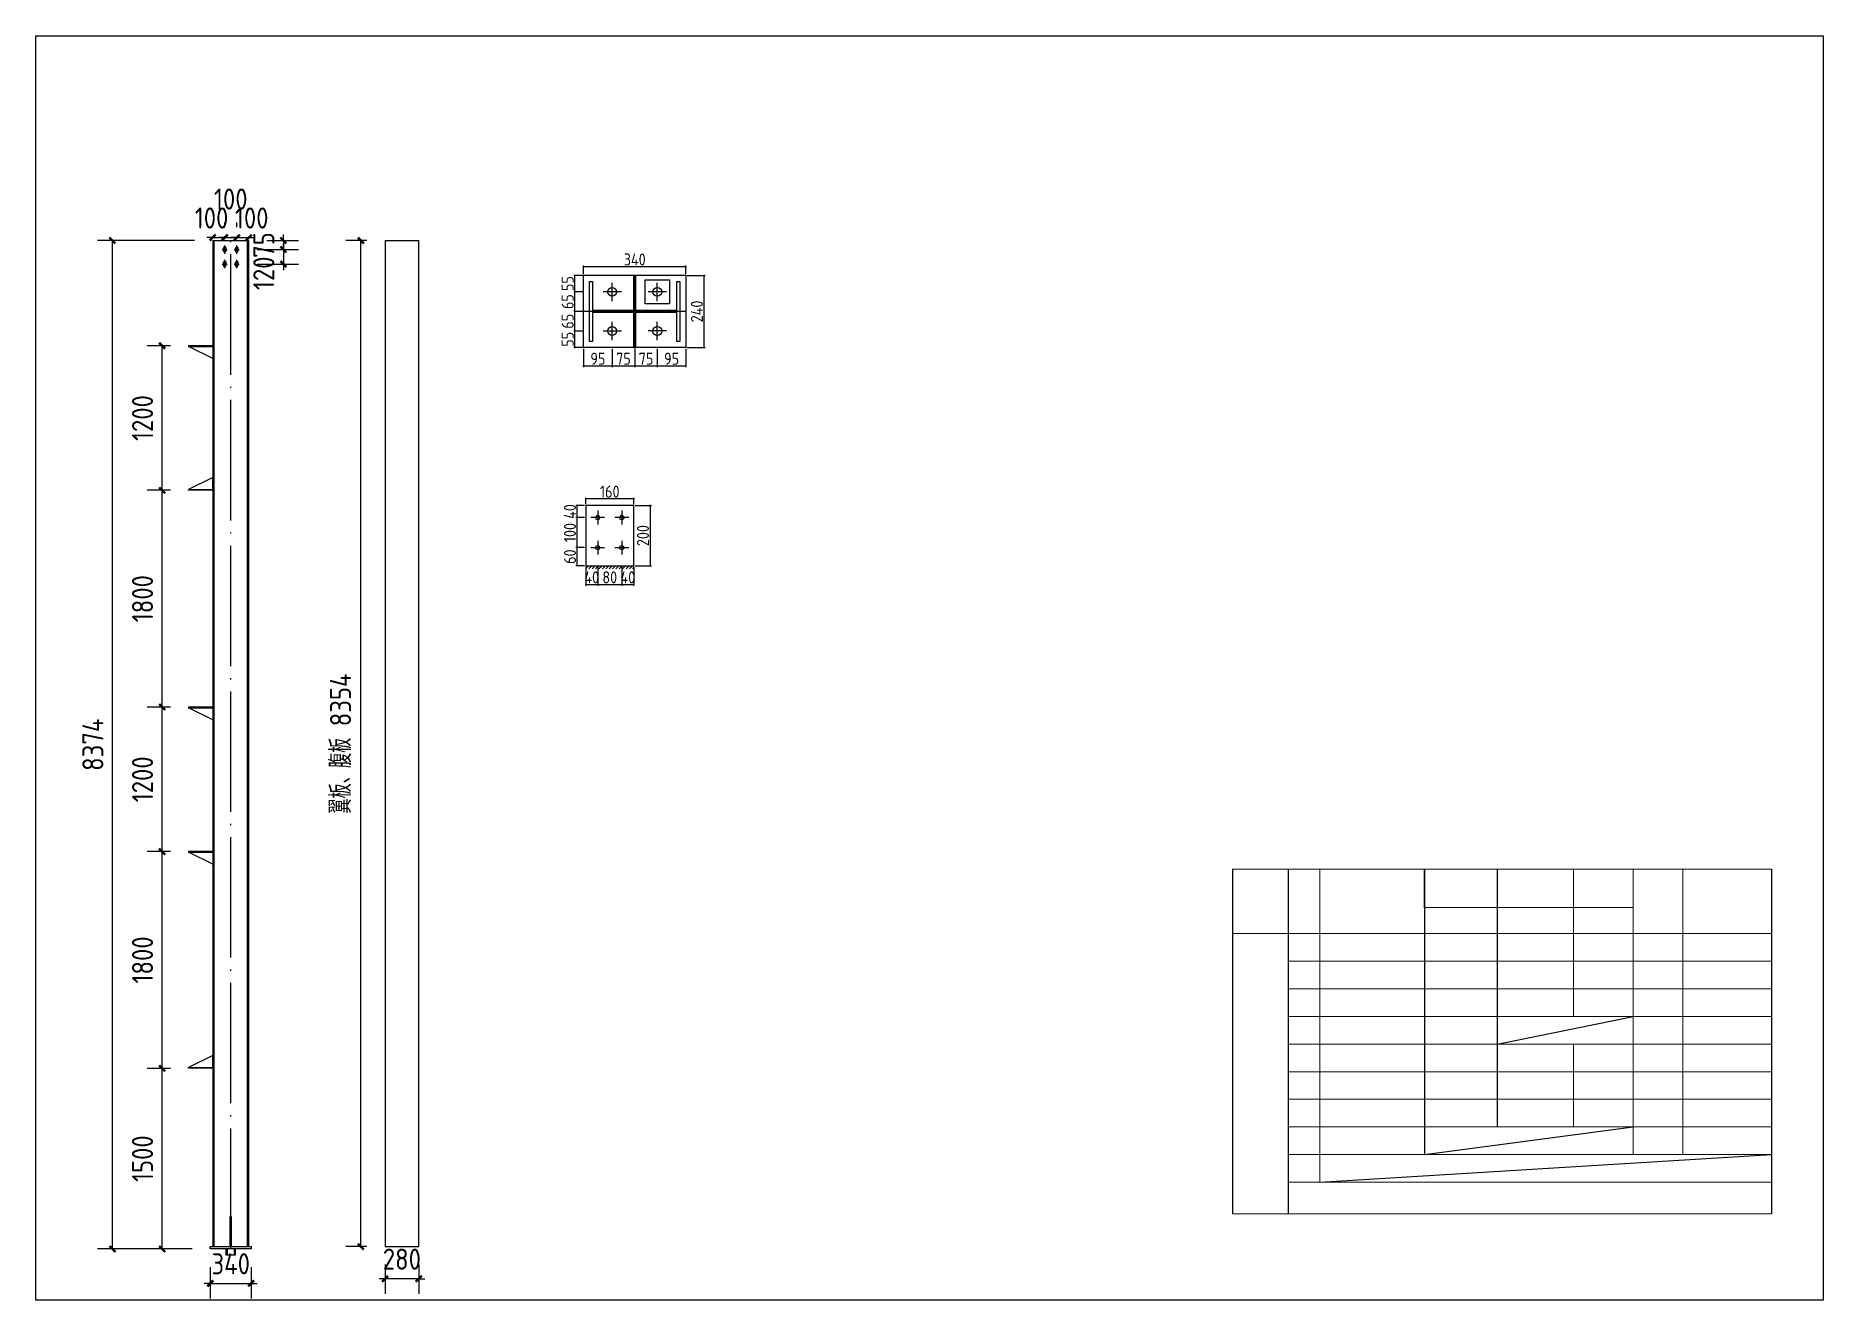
# Model space of a CAD drawing. Extents: x 102162 to 621267, y -39398 to 328893.
# Drawn here: x 354612 to 384312, y 233602 to 254602 of the extents above; entities that cross this region are included whole.
import ezdxf

# ---------------------------------------------------------------- set-up
doc = ezdxf.new("R2010")
doc.units = 0
doc.header["$LTSCALE"] = 1000
doc.header["$MEASUREMENT"] = 0
doc.linetypes.add('DOTE', pattern=[2.42, 2, -0.2, 0.02, -0.2])
doc.layers.add('钢架', color=7, linetype='Continuous', lineweight=25)
doc.styles.get("Standard").update_dxf_attribs({"font": 'gbenor.shx', "bigfont": 'gbcbig.shx'})
doc.dimstyles.get("Standard").update_dxf_attribs({"dimscale": 100, "dimtxt": 3.5, "dimasz": 1, "dimexe": 2.5, "dimexo": 3, "dimgap": 1.5, "dimtad": 1, "dimdec": 0, "dimzin": 0, "dimdsep": 46, "dimtxsty": 'Standard', "dimblk": 'ARCHTICK', "dimcen": 0.09, "dimadec": 0, "dimazin": 0, "dimtfac": 1, "dimtdec": 0, "dimtix": 1, "dimtmove": 2, "dimatfit": 3, "dimfxl": 1, "dimtolj": 1, "dimtzin": 0, "dimarcsym": 0})

msp = doc.modelspace()

# ---------------------------------------------------------------- blocks, each defined once
blk = doc.blocks.new('_ArchTick')
at = {"color": 0, "linetype": 'ByBlock', "const_width": 0.4}
blk.add_lwpolyline([(-0.5, -0.5), (0.5, 0.5)], dxfattribs=at)
blk = doc.blocks.new('*D6740')
at = {"color": 0, "lineweight": -2}
for p, q in [((357552, 251501), (357552, 251500)), ((357752, 251421), (357752, 251500)), ((357552, 251250), (357452, 251250)), ((357552, 251250), (357752, 251250)), ((357752, 251250), (357852, 251250))]:
    blk.add_line(p, q, dxfattribs=at)
at = {"layer": 'Defpoints', "color": 0}
for p in [(357552, 251201), (357752, 251250), (357752, 251121)]:
    blk.add_point(p, dxfattribs=at)
at = {"color": 0, "lineweight": -2, "xscale": 100, "yscale": 100, "zscale": 100}
blk.add_blockref('_ArchTick', (357552, 251250), dxfattribs=at)
at = {"color": 0, "lineweight": -2, "xscale": 100, "yscale": 100, "zscale": 100, "rotation": 180}
blk.add_blockref('_ArchTick', (357752, 251250), dxfattribs=at)
at = {"color": 0, "insert": (357533, 251575), "char_height": 350, "attachment_point": 5}
blk.add_mtext('\\A1;100', dxfattribs=at)
blk = doc.blocks.new('*D6741')
at = {"color": 0, "lineweight": -2}
for p, q in [((357752, 251421), (357752, 251500)), ((357952, 251421), (357952, 251500)), ((357752, 251250), (357652, 251250)), ((357752, 251250), (357952, 251250)), ((357952, 251250), (358052, 251250))]:
    blk.add_line(p, q, dxfattribs=at)
at = {"layer": 'Defpoints', "color": 0}
for p in [(357752, 251121), (357952, 251250), (357952, 251121)]:
    blk.add_point(p, dxfattribs=at)
at = {"color": 0, "lineweight": -2, "xscale": 100, "yscale": 100, "zscale": 100}
blk.add_blockref('_ArchTick', (357752, 251250), dxfattribs=at)
at = {"color": 0, "lineweight": -2, "xscale": 100, "yscale": 100, "zscale": 100, "rotation": 180}
blk.add_blockref('_ArchTick', (357952, 251250), dxfattribs=at)
at = {"color": 0, "insert": (357852, 251890), "char_height": 350, "attachment_point": 5}
blk.add_mtext('\\A1;100', dxfattribs=at)
blk = doc.blocks.new('*D6742')
at = {"color": 0, "lineweight": -2}
for p, q in [((357952, 251421), (357952, 251500)), ((358152, 251501), (358152, 251500)), ((357952, 251250), (357852, 251250)), ((357952, 251250), (358152, 251250)), ((358152, 251250), (358252, 251250))]:
    blk.add_line(p, q, dxfattribs=at)
at = {"layer": 'Defpoints', "color": 0}
for p in [(357952, 251121), (358152, 251250), (358152, 251201)]:
    blk.add_point(p, dxfattribs=at)
at = {"color": 0, "lineweight": -2, "xscale": 100, "yscale": 100, "zscale": 100}
blk.add_blockref('_ArchTick', (357952, 251250), dxfattribs=at)
at = {"color": 0, "lineweight": -2, "xscale": 100, "yscale": 100, "zscale": 100, "rotation": 180}
blk.add_blockref('_ArchTick', (358152, 251250), dxfattribs=at)
at = {"color": 0, "insert": (358200, 251575), "char_height": 350, "attachment_point": 5}
blk.add_mtext('\\A1;100', dxfattribs=at)
blk = doc.blocks.new('*D6743')
at = {"color": 0, "lineweight": -2}
for p, q in [((356852, 237453), (356461, 237453)), ((356711, 234453), (356711, 237453)), ((357212, 234453), (356461, 234453))]:
    blk.add_line(p, q, dxfattribs=at)
at = {"layer": 'Defpoints', "color": 0}
for p in [(356711, 237453), (357152, 237453), (357512, 234453)]:
    blk.add_point(p, dxfattribs=at)
at = {"color": 0, "lineweight": -2, "xscale": 100, "yscale": 100, "zscale": 100}
for p, rotation in [((356711, 237453), 90), ((356711, 234453), 270)]:
    blk.add_blockref('_ArchTick', p, dxfattribs=dict(at, rotation=rotation))
at = {"color": 0, "insert": (356386, 235953), "char_height": 350, "attachment_point": 5, "rotation": 90}
blk.add_mtext('\\A1;1500', dxfattribs=at)
blk = doc.blocks.new('*D6744')
at = {"color": 0, "lineweight": -2}
for p, q in [((356852, 241053), (356461, 241053)), ((356711, 237453), (356711, 241053)), ((356852, 237453), (356461, 237453))]:
    blk.add_line(p, q, dxfattribs=at)
at = {"layer": 'Defpoints', "color": 0}
for p in [(356711, 241053), (357152, 241053), (357152, 237453)]:
    blk.add_point(p, dxfattribs=at)
at = {"color": 0, "lineweight": -2, "xscale": 100, "yscale": 100, "zscale": 100}
for p, rotation in [((356711, 241053), 90), ((356711, 237453), 270)]:
    blk.add_blockref('_ArchTick', p, dxfattribs=dict(at, rotation=rotation))
at = {"color": 0, "insert": (356386, 239253), "char_height": 350, "attachment_point": 5, "rotation": 90}
blk.add_mtext('\\A1;1800', dxfattribs=at)
blk = doc.blocks.new('*D6745')
at = {"color": 0, "lineweight": -2}
for p, q in [((356852, 243453), (356461, 243453)), ((356711, 241053), (356711, 243453)), ((356852, 241053), (356461, 241053))]:
    blk.add_line(p, q, dxfattribs=at)
at = {"layer": 'Defpoints', "color": 0}
for p in [(356711, 243453), (357152, 243453), (357152, 241053)]:
    blk.add_point(p, dxfattribs=at)
at = {"color": 0, "lineweight": -2, "xscale": 100, "yscale": 100, "zscale": 100}
for p, rotation in [((356711, 243453), 90), ((356711, 241053), 270)]:
    blk.add_blockref('_ArchTick', p, dxfattribs=dict(at, rotation=rotation))
at = {"color": 0, "insert": (356386, 242253), "char_height": 350, "attachment_point": 5, "rotation": 90}
blk.add_mtext('\\A1;1200', dxfattribs=at)
blk = doc.blocks.new('*D6746')
at = {"color": 0, "lineweight": -2}
for p, q in [((356852, 247053), (356461, 247053)), ((356711, 243453), (356711, 247053)), ((356852, 243453), (356461, 243453))]:
    blk.add_line(p, q, dxfattribs=at)
at = {"layer": 'Defpoints', "color": 0}
for p in [(356711, 247053), (357152, 247053), (357152, 243453)]:
    blk.add_point(p, dxfattribs=at)
at = {"color": 0, "lineweight": -2, "xscale": 100, "yscale": 100, "zscale": 100}
for p, rotation in [((356711, 247053), 90), ((356711, 243453), 270)]:
    blk.add_blockref('_ArchTick', p, dxfattribs=dict(at, rotation=rotation))
at = {"color": 0, "insert": (356386, 245253), "char_height": 350, "attachment_point": 5, "rotation": 90}
blk.add_mtext('\\A1;1800', dxfattribs=at)
blk = doc.blocks.new('*D6747')
at = {"color": 0, "lineweight": -2}
for p, q in [((356852, 249453), (356461, 249453)), ((356711, 247053), (356711, 249453)), ((356852, 247053), (356461, 247053))]:
    blk.add_line(p, q, dxfattribs=at)
at = {"layer": 'Defpoints', "color": 0}
for p in [(356711, 249453), (357152, 249453), (357152, 247053)]:
    blk.add_point(p, dxfattribs=at)
at = {"color": 0, "lineweight": -2, "xscale": 100, "yscale": 100, "zscale": 100}
for p, rotation in [((356711, 249453), 90), ((356711, 247053), 270)]:
    blk.add_blockref('_ArchTick', p, dxfattribs=dict(at, rotation=rotation))
at = {"color": 0, "insert": (356386, 248253), "char_height": 350, "attachment_point": 5, "rotation": 90}
blk.add_mtext('\\A1;1200', dxfattribs=at)
blk = doc.blocks.new('*D6734')
at = {"color": 0, "lineweight": -2}
for p, q in [((357252, 251201), (355636, 251201)), ((355886, 234453), (355886, 251201)), ((357212, 234453), (355636, 234453))]:
    blk.add_line(p, q, dxfattribs=at)
at = {"layer": 'Defpoints', "color": 0}
for p in [(355886, 251201), (357552, 251201), (357512, 234453)]:
    blk.add_point(p, dxfattribs=at)
at = {"color": 0, "lineweight": -2, "xscale": 100, "yscale": 100, "zscale": 100}
for p, rotation in [((355886, 251201), 90), ((355886, 234453), 270)]:
    blk.add_blockref('_ArchTick', p, dxfattribs=dict(at, rotation=rotation))
at = {"color": 0, "insert": (355561, 242827), "char_height": 350, "attachment_point": 5, "rotation": 90}
blk.add_mtext('\\A1;8374', dxfattribs=at)
blk = doc.blocks.new('*D6748')
at = {"color": 0, "lineweight": -2}
for p, q in [((358726, 251201), (358726, 251301)), ((358293, 251051), (358976, 251051)), ((358452, 251201), (358976, 251201)), ((358726, 251201), (358726, 251051)), ((358726, 251051), (358726, 250951))]:
    blk.add_line(p, q, dxfattribs=at)
at = {"layer": 'Defpoints', "color": 0}
for p in [(357993, 251051), (358152, 251201), (358726, 251051)]:
    blk.add_point(p, dxfattribs=at)
at = {"color": 0, "lineweight": -2, "xscale": 100, "yscale": 100, "zscale": 100}
for p, rotation in [((358726, 251201), 270), ((358726, 251051), 90)]:
    blk.add_blockref('_ArchTick', p, dxfattribs=dict(at, rotation=rotation))
at = {"color": 0, "insert": (358401, 251126), "char_height": 350, "attachment_point": 5, "rotation": 90}
blk.add_mtext('\\A1;75', dxfattribs=at)
blk = doc.blocks.new('*D6749')
at = {"color": 0, "lineweight": -2}
for p, q in [((358293, 251051), (358976, 251051)), ((358726, 251051), (358726, 251151)), ((358726, 251051), (358726, 250811)), ((358293, 250811), (358976, 250811)), ((358726, 250811), (358726, 250711))]:
    blk.add_line(p, q, dxfattribs=at)
at = {"layer": 'Defpoints', "color": 0}
for p in [(357993, 251051), (357993, 250811), (358726, 250811)]:
    blk.add_point(p, dxfattribs=at)
at = {"color": 0, "lineweight": -2, "xscale": 100, "yscale": 100, "zscale": 100}
for p, rotation in [((358726, 251051), 270), ((358726, 250811), 90)]:
    blk.add_blockref('_ArchTick', p, dxfattribs=dict(at, rotation=rotation))
at = {"color": 0, "insert": (358401, 250657), "char_height": 350, "attachment_point": 5, "rotation": 90}
blk.add_mtext('\\A1;120', dxfattribs=at)
blk = doc.blocks.new('*D6750')
at = {"color": 0, "lineweight": -2}
for p, q in [((357512, 234153), (357512, 233632)), ((358192, 234153), (358192, 233632)), ((357512, 233882), (357412, 233882)), ((357512, 233882), (358192, 233882)), ((358192, 233882), (358292, 233882))]:
    blk.add_line(p, q, dxfattribs=at)
at = {"layer": 'Defpoints', "color": 0}
for p in [(357512, 234453), (358192, 234453), (358192, 233882)]:
    blk.add_point(p, dxfattribs=at)
at = {"color": 0, "lineweight": -2, "xscale": 100, "yscale": 100, "zscale": 100}
blk.add_blockref('_ArchTick', (357512, 233882), dxfattribs=at)
at = {"color": 0, "lineweight": -2, "xscale": 100, "yscale": 100, "zscale": 100, "rotation": 180}
blk.add_blockref('_ArchTick', (358192, 233882), dxfattribs=at)
at = {"color": 0, "insert": (357852, 234207), "char_height": 350, "attachment_point": 5}
blk.add_mtext('\\A1;340', dxfattribs=at)
blk = doc.blocks.new('*D6751')
at = {"color": 0, "lineweight": -2}
for p, q in [((360415, 234193), (360415, 233709)), ((360975, 234193), (360975, 233709)), ((360415, 233959), (360315, 233959)), ((360975, 233959), (360415, 233959)), ((360975, 233959), (361075, 233959))]:
    blk.add_line(p, q, dxfattribs=at)
at = {"layer": 'Defpoints', "color": 0}
for p in [(360415, 234493), (360975, 234493), (360415, 233959)]:
    blk.add_point(p, dxfattribs=at)
at = {"color": 0, "lineweight": -2, "xscale": 100, "yscale": 100, "zscale": 100}
blk.add_blockref('_ArchTick', (360415, 233959), dxfattribs=at)
at = {"color": 0, "lineweight": -2, "xscale": 100, "yscale": 100, "zscale": 100, "rotation": 180}
blk.add_blockref('_ArchTick', (360975, 233959), dxfattribs=at)
at = {"color": 0, "insert": (360695, 234284), "char_height": 350, "attachment_point": 5}
blk.add_mtext('\\A1;280', dxfattribs=at)
blk = doc.blocks.new('*D6752')
at = {"color": 0, "lineweight": -2}
for p, q in [((360115, 251201), (359763, 251201)), ((360013, 234493), (360013, 251201)), ((360115, 234493), (359763, 234493))]:
    blk.add_line(p, q, dxfattribs=at)
at = {"layer": 'Defpoints', "color": 0}
for p in [(360013, 251201), (360415, 251201), (360415, 234493)]:
    blk.add_point(p, dxfattribs=at)
at = {"color": 0, "lineweight": -2, "xscale": 100, "yscale": 100, "zscale": 100}
for p, rotation in [((360013, 251201), 90), ((360013, 234493), 270)]:
    blk.add_blockref('_ArchTick', p, dxfattribs=dict(at, rotation=rotation))
at = {"color": 0, "insert": (359677, 242847), "char_height": 350, "attachment_point": 5, "rotation": 90}
blk.add_mtext('\\A1;翼板、腹板 8354', dxfattribs=at)
blk = doc.blocks.new('*D6753')
at = {"color": 0, "lineweight": -2}
for p, q in [((364564, 249403), (364564, 249098)), ((364939, 249403), (364939, 249098)), ((364554, 249118), (364949, 249118))]:
    blk.add_line(p, q, dxfattribs=at)
at = {"layer": 'Defpoints', "color": 0}
for p in [(364564, 249423), (364939, 249423), (364939, 249118)]:
    blk.add_point(p, dxfattribs=at)
at = {"color": 0, "lineweight": -2, "xscale": 10, "yscale": 10, "zscale": 10, "rotation": 180}
blk.add_blockref('_ArchTick', (364564, 249118), dxfattribs=at)
at = {"color": 0, "lineweight": -2, "xscale": 10, "yscale": 10, "zscale": 10}
blk.add_blockref('_ArchTick', (364939, 249118), dxfattribs=at)
at = {"color": 0, "insert": (364752, 249238), "char_height": 200, "attachment_point": 5}
blk.add_mtext('\\A1;75', dxfattribs=at)
blk = doc.blocks.new('*D6754')
at = {"color": 0, "lineweight": -2}
for p, q in [((363714, 249403), (363714, 249098)), ((364189, 249403), (364189, 249098)), ((363704, 249118), (364199, 249118))]:
    blk.add_line(p, q, dxfattribs=at)
at = {"layer": 'Defpoints', "color": 0}
for p in [(363714, 249423), (364189, 249423), (364189, 249118)]:
    blk.add_point(p, dxfattribs=at)
at = {"color": 0, "lineweight": -2, "xscale": 10, "yscale": 10, "zscale": 10, "rotation": 180}
blk.add_blockref('_ArchTick', (363714, 249118), dxfattribs=at)
at = {"color": 0, "lineweight": -2, "xscale": 10, "yscale": 10, "zscale": 10}
blk.add_blockref('_ArchTick', (364189, 249118), dxfattribs=at)
at = {"color": 0, "insert": (363952, 249238), "char_height": 200, "attachment_point": 5}
blk.add_mtext('\\A1;95', dxfattribs=at)
blk = doc.blocks.new('*D6735')
at = {"color": 0, "lineweight": -2}
for p, q in [((363694, 249698), (363550, 249698)), ((363570, 249413), (363570, 249708)), ((363694, 249423), (363550, 249423))]:
    blk.add_line(p, q, dxfattribs=at)
at = {"layer": 'Defpoints', "color": 0}
for p in [(363570, 249698), (363714, 249698), (363714, 249423)]:
    blk.add_point(p, dxfattribs=at)
at = {"color": 0, "lineweight": -2, "xscale": 10, "yscale": 10, "zscale": 10}
for p, rotation in [((363570, 249698), 90), ((363570, 249423), 270)]:
    blk.add_blockref('_ArchTick', p, dxfattribs=dict(at, rotation=rotation))
at = {"color": 0, "insert": (363450, 249561), "char_height": 200, "attachment_point": 5, "rotation": 90}
blk.add_mtext('\\A1;55', dxfattribs=at)
blk = doc.blocks.new('*D6755')
at = {"color": 0, "lineweight": -2}
for p, q in [((364939, 249403), (364939, 249098)), ((365414, 249403), (365414, 249098)), ((364929, 249118), (365424, 249118))]:
    blk.add_line(p, q, dxfattribs=at)
at = {"layer": 'Defpoints', "color": 0}
for p in [(364939, 249423), (365414, 249423), (365414, 249118)]:
    blk.add_point(p, dxfattribs=at)
at = {"color": 0, "lineweight": -2, "xscale": 10, "yscale": 10, "zscale": 10, "rotation": 180}
blk.add_blockref('_ArchTick', (364939, 249118), dxfattribs=at)
at = {"color": 0, "lineweight": -2, "xscale": 10, "yscale": 10, "zscale": 10}
blk.add_blockref('_ArchTick', (365414, 249118), dxfattribs=at)
at = {"color": 0, "insert": (365177, 249238), "char_height": 200, "attachment_point": 5}
blk.add_mtext('\\A1;95', dxfattribs=at)
blk = doc.blocks.new('*D6756')
at = {"color": 0, "lineweight": -2}
for p, q in [((363694, 250023), (363550, 250023)), ((363570, 249688), (363570, 250033)), ((363694, 249698), (363550, 249698))]:
    blk.add_line(p, q, dxfattribs=at)
at = {"layer": 'Defpoints', "color": 0}
for p in [(363570, 250023), (363714, 250023), (363714, 249698)]:
    blk.add_point(p, dxfattribs=at)
at = {"color": 0, "lineweight": -2, "xscale": 10, "yscale": 10, "zscale": 10}
for p, rotation in [((363570, 250023), 90), ((363570, 249698), 270)]:
    blk.add_blockref('_ArchTick', p, dxfattribs=dict(at, rotation=rotation))
at = {"color": 0, "insert": (363450, 249861), "char_height": 200, "attachment_point": 5, "rotation": 90}
blk.add_mtext('\\A1;65', dxfattribs=at)
blk = doc.blocks.new('*D6757')
at = {"color": 0, "lineweight": -2}
for p, q in [((363694, 250348), (363550, 250348)), ((363570, 250013), (363570, 250358)), ((363694, 250023), (363550, 250023))]:
    blk.add_line(p, q, dxfattribs=at)
at = {"layer": 'Defpoints', "color": 0}
for p in [(363570, 250348), (363714, 250348), (363714, 250023)]:
    blk.add_point(p, dxfattribs=at)
at = {"color": 0, "lineweight": -2, "xscale": 10, "yscale": 10, "zscale": 10}
for p, rotation in [((363570, 250348), 90), ((363570, 250023), 270)]:
    blk.add_blockref('_ArchTick', p, dxfattribs=dict(at, rotation=rotation))
at = {"color": 0, "insert": (363450, 250186), "char_height": 200, "attachment_point": 5, "rotation": 90}
blk.add_mtext('\\A1;65', dxfattribs=at)
blk = doc.blocks.new('*D6758')
at = {"color": 0, "lineweight": -2}
for p, q in [((363694, 250623), (363550, 250623)), ((363570, 250338), (363570, 250633)), ((363694, 250348), (363550, 250348))]:
    blk.add_line(p, q, dxfattribs=at)
at = {"layer": 'Defpoints', "color": 0}
for p in [(363570, 250623), (363714, 250623), (363714, 250348)]:
    blk.add_point(p, dxfattribs=at)
at = {"color": 0, "lineweight": -2, "xscale": 10, "yscale": 10, "zscale": 10}
for p, rotation in [((363570, 250623), 90), ((363570, 250348), 270)]:
    blk.add_blockref('_ArchTick', p, dxfattribs=dict(at, rotation=rotation))
at = {"color": 0, "insert": (363450, 250486), "char_height": 200, "attachment_point": 5, "rotation": 90}
blk.add_mtext('\\A1;55', dxfattribs=at)
blk = doc.blocks.new('*D6759')
at = {"color": 0, "lineweight": -2}
for p, q in [((365434, 250623), (365737, 250623)), ((365717, 249413), (365717, 250633)), ((365434, 249423), (365737, 249423))]:
    blk.add_line(p, q, dxfattribs=at)
at = {"layer": 'Defpoints', "color": 0}
for p in [(365414, 250623), (365717, 250623), (365414, 249423)]:
    blk.add_point(p, dxfattribs=at)
at = {"color": 0, "lineweight": -2, "xscale": 10, "yscale": 10, "zscale": 10}
for p, rotation in [((365717, 250623), 90), ((365717, 249423), 270)]:
    blk.add_blockref('_ArchTick', p, dxfattribs=dict(at, rotation=rotation))
at = {"color": 0, "insert": (365597, 250023), "char_height": 200, "attachment_point": 5, "rotation": 90}
blk.add_mtext('\\A1;240', dxfattribs=at)
blk = doc.blocks.new('*D6760')
at = {"color": 0, "lineweight": -2}
for p, q in [((365424, 250766), (363704, 250766)), ((363714, 250643), (363714, 250786)), ((365414, 250643), (365414, 250786))]:
    blk.add_line(p, q, dxfattribs=at)
at = {"layer": 'Defpoints', "color": 0}
for p in [(363714, 250766), (363714, 250623), (365414, 250623)]:
    blk.add_point(p, dxfattribs=at)
at = {"color": 0, "lineweight": -2, "xscale": 10, "yscale": 10, "zscale": 10, "rotation": 180}
blk.add_blockref('_ArchTick', (363714, 250766), dxfattribs=at)
at = {"color": 0, "lineweight": -2, "xscale": 10, "yscale": 10, "zscale": 10}
blk.add_blockref('_ArchTick', (365414, 250766), dxfattribs=at)
at = {"color": 0, "insert": (364564, 250886), "char_height": 200, "attachment_point": 5}
blk.add_mtext('\\A1;340', dxfattribs=at)
blk = doc.blocks.new('*D6736')
at = {"color": 0, "lineweight": -2}
for p, q in [((364189, 249403), (364189, 249098)), ((364564, 249403), (364564, 249098)), ((364179, 249118), (364574, 249118))]:
    blk.add_line(p, q, dxfattribs=at)
at = {"layer": 'Defpoints', "color": 0}
for p in [(364189, 249423), (364564, 249423), (364564, 249118)]:
    blk.add_point(p, dxfattribs=at)
at = {"color": 0, "lineweight": -2, "xscale": 10, "yscale": 10, "zscale": 10, "rotation": 180}
blk.add_blockref('_ArchTick', (364189, 249118), dxfattribs=at)
at = {"color": 0, "lineweight": -2, "xscale": 10, "yscale": 10, "zscale": 10}
blk.add_blockref('_ArchTick', (364564, 249118), dxfattribs=at)
at = {"color": 0, "insert": (364377, 249238), "char_height": 200, "attachment_point": 5}
blk.add_mtext('\\A1;75', dxfattribs=at)
blk = doc.blocks.new('*D6761')
at = {"color": 0, "lineweight": -2}
for p, q in [((363749, 245781), (363749, 245467)), ((363949, 245781), (363949, 245467)), ((363749, 245487), (363739, 245487)), ((363749, 245487), (363949, 245487)), ((363949, 245487), (363959, 245487))]:
    blk.add_line(p, q, dxfattribs=at)
at = {"layer": 'Defpoints', "color": 0}
for p in [(363749, 245801), (363949, 245801), (363949, 245487)]:
    blk.add_point(p, dxfattribs=at)
at = {"color": 0, "lineweight": -2, "xscale": 10, "yscale": 10, "zscale": 10}
blk.add_blockref('_ArchTick', (363749, 245487), dxfattribs=at)
at = {"color": 0, "lineweight": -2, "xscale": 10, "yscale": 10, "zscale": 10, "rotation": 180}
blk.add_blockref('_ArchTick', (363949, 245487), dxfattribs=at)
at = {"color": 0, "insert": (363849, 245607), "char_height": 200, "attachment_point": 5}
blk.add_mtext('\\A1;40', dxfattribs=at)
blk = doc.blocks.new('*D6737')
at = {"color": 0, "lineweight": -2}
for p, q in [((363949, 245781), (363949, 245467)), ((364349, 245781), (364349, 245467)), ((363939, 245487), (364359, 245487))]:
    blk.add_line(p, q, dxfattribs=at)
at = {"layer": 'Defpoints', "color": 0}
for p in [(363949, 245801), (364349, 245801), (364349, 245487)]:
    blk.add_point(p, dxfattribs=at)
at = {"color": 0, "lineweight": -2, "xscale": 10, "yscale": 10, "zscale": 10, "rotation": 180}
blk.add_blockref('_ArchTick', (363949, 245487), dxfattribs=at)
at = {"color": 0, "lineweight": -2, "xscale": 10, "yscale": 10, "zscale": 10}
blk.add_blockref('_ArchTick', (364349, 245487), dxfattribs=at)
at = {"color": 0, "insert": (364149, 245607), "char_height": 200, "attachment_point": 5}
blk.add_mtext('\\A1;80', dxfattribs=at)
blk = doc.blocks.new('*D6762')
at = {"color": 0, "lineweight": -2}
for p, q in [((364349, 245781), (364349, 245467)), ((364549, 245781), (364549, 245467)), ((364349, 245487), (364339, 245487)), ((364349, 245487), (364549, 245487)), ((364549, 245487), (364559, 245487))]:
    blk.add_line(p, q, dxfattribs=at)
at = {"layer": 'Defpoints', "color": 0}
for p in [(364349, 245801), (364549, 245801), (364549, 245487)]:
    blk.add_point(p, dxfattribs=at)
at = {"color": 0, "lineweight": -2, "xscale": 10, "yscale": 10, "zscale": 10}
blk.add_blockref('_ArchTick', (364349, 245487), dxfattribs=at)
at = {"color": 0, "lineweight": -2, "xscale": 10, "yscale": 10, "zscale": 10, "rotation": 180}
blk.add_blockref('_ArchTick', (364549, 245487), dxfattribs=at)
at = {"color": 0, "insert": (364449, 245607), "char_height": 200, "attachment_point": 5}
blk.add_mtext('\\A1;40', dxfattribs=at)
blk = doc.blocks.new('*D6738')
at = {"color": 0, "lineweight": -2}
for p, q in [((363729, 246101), (363588, 246101)), ((363608, 245791), (363608, 246111)), ((363729, 245801), (363588, 245801))]:
    blk.add_line(p, q, dxfattribs=at)
at = {"layer": 'Defpoints', "color": 0}
for p in [(363608, 246101), (363749, 246101), (363749, 245801)]:
    blk.add_point(p, dxfattribs=at)
at = {"color": 0, "lineweight": -2, "xscale": 10, "yscale": 10, "zscale": 10}
for p, rotation in [((363608, 246101), 90), ((363608, 245801), 270)]:
    blk.add_blockref('_ArchTick', p, dxfattribs=dict(at, rotation=rotation))
at = {"color": 0, "insert": (363488, 245951), "char_height": 200, "attachment_point": 5, "rotation": 90}
blk.add_mtext('\\A1;60', dxfattribs=at)
blk = doc.blocks.new('*D6763')
at = {"color": 0, "lineweight": -2}
for p, q in [((363729, 246601), (363588, 246601)), ((363608, 246091), (363608, 246611)), ((363729, 246101), (363588, 246101))]:
    blk.add_line(p, q, dxfattribs=at)
at = {"layer": 'Defpoints', "color": 0}
for p in [(363608, 246601), (363749, 246601), (363749, 246101)]:
    blk.add_point(p, dxfattribs=at)
at = {"color": 0, "lineweight": -2, "xscale": 10, "yscale": 10, "zscale": 10}
for p, rotation in [((363608, 246601), 90), ((363608, 246101), 270)]:
    blk.add_blockref('_ArchTick', p, dxfattribs=dict(at, rotation=rotation))
at = {"color": 0, "insert": (363488, 246351), "char_height": 200, "attachment_point": 5, "rotation": 90}
blk.add_mtext('\\A1;100', dxfattribs=at)
blk = doc.blocks.new('*D6764')
at = {"color": 0, "lineweight": -2}
for p, q in [((363608, 246801), (363608, 246811)), ((363729, 246801), (363588, 246801)), ((363729, 246601), (363588, 246601)), ((363608, 246601), (363608, 246801)), ((363608, 246601), (363608, 246591))]:
    blk.add_line(p, q, dxfattribs=at)
at = {"layer": 'Defpoints', "color": 0}
for p in [(363608, 246801), (363749, 246801), (363749, 246601)]:
    blk.add_point(p, dxfattribs=at)
at = {"color": 0, "lineweight": -2, "xscale": 10, "yscale": 10, "zscale": 10}
for p, rotation in [((363608, 246801), 270), ((363608, 246601), 90)]:
    blk.add_blockref('_ArchTick', p, dxfattribs=dict(at, rotation=rotation))
at = {"color": 0, "insert": (363488, 246701), "char_height": 200, "attachment_point": 5, "rotation": 90}
blk.add_mtext('\\A1;40', dxfattribs=at)
blk = doc.blocks.new('*D6765')
at = {"color": 0, "lineweight": -2}
for p, q in [((364559, 246910), (363739, 246910)), ((363749, 246821), (363749, 246930)), ((364549, 246821), (364549, 246930))]:
    blk.add_line(p, q, dxfattribs=at)
at = {"layer": 'Defpoints', "color": 0}
for p in [(363749, 246910), (363749, 246801), (364549, 246801)]:
    blk.add_point(p, dxfattribs=at)
at = {"color": 0, "lineweight": -2, "xscale": 10, "yscale": 10, "zscale": 10, "rotation": 180}
blk.add_blockref('_ArchTick', (363749, 246910), dxfattribs=at)
at = {"color": 0, "lineweight": -2, "xscale": 10, "yscale": 10, "zscale": 10}
blk.add_blockref('_ArchTick', (364549, 246910), dxfattribs=at)
at = {"color": 0, "insert": (364149, 247030), "char_height": 200, "attachment_point": 5}
blk.add_mtext('\\A1;160', dxfattribs=at)
blk = doc.blocks.new('*D6739')
at = {"color": 0, "lineweight": -2}
for p, q in [((364821, 246811), (364821, 245791)), ((364569, 246801), (364841, 246801)), ((364569, 245801), (364841, 245801))]:
    blk.add_line(p, q, dxfattribs=at)
at = {"layer": 'Defpoints', "color": 0}
for p in [(364549, 246801), (364549, 245801), (364821, 245801)]:
    blk.add_point(p, dxfattribs=at)
at = {"color": 0, "lineweight": -2, "xscale": 10, "yscale": 10, "zscale": 10}
for p, rotation in [((364821, 246801), 90), ((364821, 245801), 270)]:
    blk.add_blockref('_ArchTick', p, dxfattribs=dict(at, rotation=rotation))
at = {"color": 0, "insert": (364701, 246301), "char_height": 200, "attachment_point": 5, "rotation": 90}
blk.add_mtext('\\A1;200', dxfattribs=at)

# ---------------------------------------------------------------- dimensions: what is measured, and where the dimension line sits
at = {"color": 3}
for base, p1, p2, picture, middle in [((357951.9, 251250.3), (357751.9, 251121.1), (357951.9, 251121.1), '*D6741', (357851.9, 251889.7)), ((357751.9, 251250.3), (357551.9, 251201.2), (357751.9, 251121.1), '*D6740', (357533.3, 251575.3)), ((358151.9, 251250.3), (357951.9, 251121.1), (358151.9, 251201.2), '*D6742', (358200.4, 251574.5))]:
    dim = msp.add_linear_dim(base=base, p1=p1, p2=p2, dimstyle='Standard', override={"dimlfac": 0.5}, dxfattribs=at)
    dim.commit()
    dim.dimension.update_dxf_attribs({"geometry": picture, "text_midpoint": middle, "dimtype": 160})
for base, p1, p2, picture, middle in [((355886.3, 251201.2), (357511.9, 234453.2), (357551.9, 251201.2), '*D6734', (355561.3, 242827.2)), ((358725.9, 251051.2), (358151.9, 251201.2), (357992.8, 251051.2), '*D6748', (358400.9, 251126.2)), ((356710.7, 249453.2), (357151.9, 247053.2), (357151.9, 249453.2), '*D6747', (356385.7, 248253.2)), ((356710.7, 247053.2), (357151.9, 243453.2), (357151.9, 247053.2), '*D6746', (356385.7, 245253.2)), ((356710.7, 243453.2), (357151.9, 241053.2), (357151.9, 243453.2), '*D6745', (356385.7, 242253.2)), ((356710.7, 241053.2), (357151.9, 237453.2), (357151.9, 241053.2), '*D6744', (356385.7, 239253.2)), ((356710.7, 237453.2), (357511.9, 234453.2), (357151.9, 237453.2), '*D6743', (356385.7, 235953.2))]:
    dim = msp.add_linear_dim(base=base, p1=p1, p2=p2, angle=90, dimstyle='Standard', override={"dimlfac": 0.5}, dxfattribs=at)
    dim.commit()
    dim.dimension.update_dxf_attribs({"geometry": picture, "text_midpoint": middle})
dim = msp.add_aligned_dim(p1=(360415.1, 234493.2), p2=(360415.1, 251201.2), distance=401.9, text='翼板、腹板 8354', dimstyle='Standard', override={"dimlfac": 0.5}, dxfattribs=at)
dim.commit()
dim.dimension.update_dxf_attribs({"geometry": '*D6752', "text_midpoint": (359676.6, 242847.2)})
dim = msp.add_linear_dim(base=(358725.9, 250811.2), p1=(357992.8, 251051.2), p2=(357992.8, 250811.2), angle=90, dimstyle='Standard', override={"dimlfac": 0.5}, dxfattribs=at)
dim.commit()
dim.dimension.update_dxf_attribs({"geometry": '*D6749', "text_midpoint": (358400.9, 250657.3), "dimtype": 160})
at = {"color": 4}
for p1, p2, distance, picture, middle in [((365414.4, 250623.2), (363714.4, 250623.2), -142.9, '*D6760', (364564.4, 250886.1)), ((365414.4, 249423.2), (365414.4, 250623.2), -302.5, '*D6759', (365596.9, 250023.2)), ((364548.9, 246800.7), (363748.9, 246800.7), -109, '*D6765', (364148.9, 247029.7)), ((364548.9, 246800.7), (364548.9, 245800.7), 272, '*D6739', (364700.9, 246300.7))]:
    dim = msp.add_aligned_dim(p1=p1, p2=p2, distance=distance, dimstyle='Standard', override={"dimtxt": 2, "dimasz": 0.1, "dimexe": 0.2, "dimexo": 0.2, "dimgap": 0.2, "dimlfac": 0.2, "dimdle": 0.1}, dxfattribs=at)
    dim.commit()
    dim.dimension.update_dxf_attribs({"geometry": picture, "text_midpoint": middle})
for base, p1, p2, picture, middle in [((363569.9, 250623.2), (363714.4, 250348.2), (363714.4, 250623.2), '*D6758', (363449.9, 250485.7)), ((363569.9, 250348.2), (363714.4, 250023.2), (363714.4, 250348.2), '*D6757', (363449.9, 250185.7)), ((363569.9, 250023.2), (363714.4, 249698.2), (363714.4, 250023.2), '*D6756', (363449.9, 249860.7)), ((363569.9, 249698.2), (363714.4, 249423.2), (363714.4, 249698.2), '*D6735', (363449.9, 249560.7)), ((363608.5, 246800.7), (363748.9, 246600.7), (363748.9, 246800.7), '*D6764', (363488.5, 246700.7)), ((363608.5, 246600.7), (363748.9, 246100.7), (363748.9, 246600.7), '*D6763', (363488.5, 246350.7)), ((363608.5, 246100.7), (363748.9, 245800.7), (363748.9, 246100.7), '*D6738', (363488.5, 245950.7))]:
    dim = msp.add_linear_dim(base=base, p1=p1, p2=p2, angle=90, dimstyle='Standard', override={"dimtxt": 2, "dimasz": 0.1, "dimexe": 0.2, "dimexo": 0.2, "dimgap": 0.2, "dimlfac": 0.2, "dimdle": 0.1}, dxfattribs=at)
    dim.commit()
    dim.dimension.update_dxf_attribs({"geometry": picture, "text_midpoint": middle})
for base, p1, p2, picture, middle in [((364189.4, 249118.3), (363714.4, 249423.2), (364189.4, 249423.2), '*D6754', (363951.9, 249238.3)), ((364564.4, 249118.3), (364189.4, 249423.2), (364564.4, 249423.2), '*D6736', (364376.9, 249238.3)), ((364939.4, 249118.3), (364564.4, 249423.2), (364939.4, 249423.2), '*D6753', (364751.9, 249238.3)), ((365414.4, 249118.3), (364939.4, 249423.2), (365414.4, 249423.2), '*D6755', (365176.9, 249238.3)), ((363948.9, 245487.1), (363748.9, 245800.7), (363948.9, 245800.7), '*D6761', (363848.9, 245607.1)), ((364348.9, 245487.1), (363948.9, 245800.7), (364348.9, 245800.7), '*D6737', (364148.9, 245607.1)), ((364548.9, 245487.1), (364348.9, 245800.7), (364548.9, 245800.7), '*D6762', (364448.9, 245607.1))]:
    dim = msp.add_linear_dim(base=base, p1=p1, p2=p2, dimstyle='Standard', override={"dimtxt": 2, "dimasz": 0.1, "dimexe": 0.2, "dimexo": 0.2, "dimgap": 0.2, "dimlfac": 0.2, "dimdle": 0.1}, dxfattribs=at)
    dim.commit()
    dim.dimension.update_dxf_attribs({"geometry": picture, "text_midpoint": middle})
at = {"color": 3}
dim = msp.add_linear_dim(base=(358191.9, 233881.9), p1=(357511.9, 234453.2), p2=(358191.9, 234453.2), dimstyle='Standard', override={"dimlfac": 0.5}, dxfattribs=at)
dim.commit()
dim.dimension.update_dxf_attribs({"geometry": '*D6750', "text_midpoint": (357851.9, 234206.9)})
dim = msp.add_aligned_dim(p1=(360975.1, 234493.2), p2=(360415.1, 234493.2), distance=533.8, dimstyle='Standard', override={"dimlfac": 0.5}, dxfattribs=at)
dim.commit()
dim.dimension.update_dxf_attribs({"geometry": '*D6751', "text_midpoint": (360695.1, 234284.4)})

# ---------------------------------------------------------------- hatches: boundary and pattern name
h = msp.add_hatch()
h.set_pattern_fill('ANSI31', color=2, scale=25, style=0)
h.set_pattern_definition([(45, (-842712.95, -242455.803), (-28.0633004, 28.0633004), [])])
h.paths.add_polyline_path([(364548.9, 245800.7), (364523.2, 245800.7), (364548.9, 245767.4)], flags=17)
h.paths.add_polyline_path([(364523.2, 245800.7), (363748.9, 245800.7), (363748.9, 245750.7), (364548.9, 245750.7), (364548.9, 245767.4)])

# ---------------------------------------------------------------- linework, layer by layer
for p, q in [((357551.9, 251201.2), (357551.9, 234493.2)), ((357551.9, 251201.2), (358151.9, 251201.2)), ((357571.9, 251201.2), (357571.9, 234493.2)), ((357711, 251051.2), (357792.8, 251051.2)), ((357751.9, 250981.2), (357751.9, 251121.1)), ((357911, 251051.2), (357992.8, 251051.2)), ((357951.9, 250981.2), (357951.9, 251121.1)), ((358131.9, 234493.2), (358131.9, 251201.2)), ((358151.9, 234493.2), (358151.9, 251201.2)), ((360415.1, 251201.2), (360415.1, 234493.2)), ((360415.1, 251201.2), (360975.1, 251201.2)), ((360975.1, 234493.2), (360975.1, 251201.2)), ((357711, 250811.2), (357792.8, 250811.2)), ((357751.9, 250741.2), (357751.9, 250881.1)), ((357911, 250811.2), (357992.8, 250811.2)), ((357951.9, 250741.2), (357951.9, 250881.1)), ((377688.3, 240121.8), (377688.3, 240760.6)), ((377688.3, 240760.6), (377688.3, 236020.3)), ((378895.9, 240760.6), (378895.9, 236479.3)), ((378895.9, 240760.6), (378895.9, 236479.3)), ((383452.7, 240760.6), (383452.7, 235038.3)), ((378895.9, 237856.5), (381154, 238315.5)), ((377688.3, 236020.3), (381154, 236479.3)), ((375949, 235561.2), (383452.7, 236020.3)), ((357551.9, 234493.2), (358151.9, 234493.2)), ((360415.1, 234493.2), (360975.1, 234493.2))]:
    msp.add_line(p, q)
at = {"color": 1, "linetype": 'DOTE'}
for p, q in [((357851.9, 234453.2), (357851.9, 251201.2)), ((365414.4, 250023.2), (363714.4, 250023.2))]:
    msp.add_line(p, q, dxfattribs=at)
at = {"color": 2}
for p, q in [((363714.4, 250623.2), (365414.4, 250623.2)), ((363714.4, 249423.2), (363714.4, 250623.2)), ((364189.4, 250195.7), (364189.4, 250500.7)), ((364544.4, 250623.2), (364544.4, 250038.2)), ((364584.4, 250038.2), (364584.4, 250623.2)), ((364739.4, 250347.5), (364739.4, 250547.5)), ((364739.4, 250547.5), (365139.4, 250547.5)), ((364939.4, 250195.7), (364939.4, 250500.7)), ((364939.4, 250195.7), (364939.4, 250500.7)), ((364939.4, 250195.7), (364939.4, 250500.7)), ((365139.4, 250547.5), (365139.4, 250147.5)), ((365414.4, 250623.2), (365414.4, 249423.2)), ((364341.9, 250348.2), (364036.9, 250348.2)), ((364739.4, 250147.5), (364739.4, 250348.2)), ((365139.4, 250147.5), (364739.4, 250147.5)), ((365091.9, 250348.2), (364786.9, 250348.2)), ((365091.9, 250348.2), (364786.9, 250348.2)), ((365091.9, 250348.2), (364786.9, 250348.2)), ((364189.4, 249545.9), (364189.4, 249850.9)), ((364189.4, 249545.9), (364189.4, 249850.9)), ((364544.4, 250008.2), (364544.4, 249423.2)), ((364584.4, 249423.2), (364584.4, 250008.2)), ((364939.4, 249546.1), (364939.4, 249851.1)), ((364939.4, 249546.1), (364939.4, 249851.1)), ((364939.4, 249545.9), (364939.4, 249850.9)), ((364341.9, 249698.4), (364036.9, 249698.4)), ((364341.9, 249698.4), (364036.9, 249698.4)), ((365091.9, 249698.6), (364786.9, 249698.6)), ((365091.9, 249698.6), (364786.9, 249698.6)), ((357551.9, 249453.2), (357151.9, 249453.2)), ((357151.9, 249453.2), (357151.9, 249441.2)), ((357151.9, 249441.2), (357551.9, 249441.2)), ((357551.9, 249241.2), (357151.9, 249441.2)), ((357551.9, 249441.2), (357551.9, 249241.2)), ((365414.4, 249423.2), (363714.4, 249423.2)), ((357551.9, 247265.2), (357151.9, 247065.2)), ((357551.9, 247065.2), (357551.9, 247265.2)), ((357151.9, 247053.2), (357151.9, 247065.2)), ((357151.9, 247065.2), (357551.9, 247065.2)), ((357551.9, 247053.2), (357151.9, 247053.2)), ((363748.9, 246800.7), (363748.9, 245800.7)), ((364548.9, 246800.7), (363748.9, 246800.7)), ((364063.9, 246600.7), (363833.9, 246600.7)), ((363948.9, 246715.7), (363948.9, 246485.7)), ((364463.9, 246600.7), (364233.9, 246600.7)), ((364348.9, 246715.7), (364348.9, 246485.7)), ((364548.9, 245800.7), (364548.9, 246800.7)), ((363948.9, 246215.7), (363948.9, 245985.7)), ((364348.9, 246215.7), (364348.9, 245985.7)), ((363833.9, 246100.7), (364063.9, 246100.7)), ((364233.9, 246100.7), (364463.9, 246100.7)), ((363748.9, 245800.7), (364548.9, 245800.7)), ((357551.9, 243453.2), (357151.9, 243453.2)), ((357151.9, 243453.2), (357151.9, 243441.2)), ((357151.9, 243441.2), (357551.9, 243441.2)), ((357551.9, 243241.2), (357151.9, 243441.2)), ((357551.9, 243441.2), (357551.9, 243241.2)), ((357551.9, 241053.2), (357151.9, 241053.2)), ((357151.9, 241053.2), (357151.9, 241041.2)), ((357151.9, 241041.2), (357551.9, 241041.2)), ((357551.9, 240841.2), (357151.9, 241041.2)), ((357551.9, 241041.2), (357551.9, 240841.2)), ((357551.9, 237665.2), (357151.9, 237465.2)), ((357551.9, 237465.2), (357551.9, 237665.2)), ((357151.9, 237453.2), (357151.9, 237465.2)), ((357151.9, 237465.2), (357551.9, 237465.2)), ((357551.9, 237453.2), (357151.9, 237453.2)), ((357843.9, 234493.2), (357843.9, 234993.2)), ((357843.9, 234993.2), (357851.9, 234993.2)), ((357851.9, 234993.2), (357843.9, 234993.2)), ((357843.9, 234993.2), (357843.9, 234493.2)), ((357851.9, 234993.2), (357859.9, 234993.2)), ((357859.9, 234993.2), (357851.9, 234993.2)), ((357859.9, 234993.2), (357859.9, 234493.2)), ((357859.9, 234493.2), (357859.9, 234993.2)), ((357511.9, 234453.2), (357511.9, 234493.2)), ((357511.9, 234493.2), (358191.9, 234493.2)), ((357851.9, 234453.2), (357511.9, 234453.2)), ((357859.9, 234493.2), (357843.9, 234493.2)), ((357859.9, 234493.2), (357843.9, 234493.2)), ((357843.9, 234493.2), (357859.9, 234493.2)), ((358191.9, 234453.2), (357851.9, 234453.2)), ((358191.9, 234493.2), (358191.9, 234453.2))]:
    msp.add_line(p, q, dxfattribs=at)
at = {"color": 4}
for p, q in [((363814.4, 250023.2), (363814.4, 250523.2)), ((363814.4, 250523.2), (363864.4, 250523.2)), ((363864.4, 250523.2), (363864.4, 249523.2)), ((365264.4, 249523.2), (365264.4, 250523.2)), ((365264.4, 250523.2), (365314.4, 250523.2)), ((365314.4, 250523.2), (365314.4, 250023.2)), ((363814.4, 249523.2), (363814.4, 250023.2)), ((364564.4, 250008.2), (364544.4, 250008.2)), ((365314.4, 250023.2), (365314.4, 249523.2)), ((363864.4, 249523.2), (363814.4, 249523.2)), ((365314.4, 249523.2), (365264.4, 249523.2)), ((364544.4, 249423.2), (364584.4, 249423.2))]:
    msp.add_line(p, q, dxfattribs=at)
at = {"color": 1}
for p, q in [((364564.4, 249423.2), (364564.4, 250623.2)), ((374497.2, 240760.6), (374497.2, 235038.3)), ((375428.9, 235038.3), (375428.9, 240760.6))]:
    msp.add_line(p, q, dxfattribs=at)
at = {"color": 4, "linetype": 'DOTE'}
for p, q in [((365264.4, 250038.2), (363864.4, 250038.2)), ((365264.4, 250008.2), (363864.4, 250008.2))]:
    msp.add_line(p, q, dxfattribs=at)
at = {"color": 6}
for p, q in [((357771.9, 234453.2), (357771.9, 234353.2)), ((357771.9, 234353.2), (357931.9, 234353.2)), ((357791.9, 234453.2), (357791.9, 234353.2)), ((357911.9, 234353.2), (357911.9, 234453.2)), ((357931.9, 234353.2), (357931.9, 234453.2))]:
    msp.add_line(p, q, dxfattribs=at)
msp.add_lwpolyline([(354611.7, 254601.7), (384311.7, 254601.7), (384311.7, 233601.7), (354611.7, 233601.7)], close=True)
at = {"color": 2}
for centre, radius in [((364189.4, 250348.2), 72.5), ((364939.4, 250348.2), 72.5), ((364189.4, 249698.2), 72.5), ((364939.4, 249698.4), 72.5), ((363948.9, 246600.7), 35), ((364348.9, 246600.7), 35), ((363948.9, 246100.7), 35), ((364348.9, 246100.7), 35)]:
    msp.add_circle(centre, radius, dxfattribs=at)
for centre in [(357751.9, 251051.2), (357951.9, 251051.2), (357751.9, 250811.2), (357951.9, 250811.2)]:
    msp.add_ellipse(centre, major_axis=(0.9, 50), ratio=0.4180132)
at = {"layer": '钢架', "lineweight": 13}
for p, q in [((374497.2, 240760.6), (383452.7, 240760.6)), ((375949, 240760.6), (375949, 235561.2)), ((380164, 240760.6), (380164, 238315.5)), ((381154, 240760.6), (381154, 236020.3)), ((381979.3, 240760.6), (381979.3, 236020.3)), ((377688.3, 240121.8), (381154, 240121.8)), ((374497.2, 239692.6), (383452.7, 239692.6)), ((375428.9, 239233.6), (383452.7, 239233.6)), ((375428.9, 238774.5), (383452.7, 238774.5)), ((375428.9, 238315.5), (383452.7, 238315.5)), ((375428.9, 238315.5), (383452.7, 238315.5)), ((375428.9, 237856.5), (383452.7, 237856.5)), ((380164, 237856.5), (380164, 237397.4)), ((375428.9, 237397.4), (383452.7, 237397.4)), ((380164, 237397.4), (380164, 236479.3)), ((375428.9, 236938.4), (383452.7, 236938.4)), ((375428.9, 236479.3), (383452.7, 236479.3)), ((375428.9, 236020.3), (383452.7, 236020.3)), ((375428.9, 235561.2), (383452.7, 235561.2)), ((374497.2, 235038.3), (383452.7, 235038.3))]:
    msp.add_line(p, q, dxfattribs=at)

msp.set_redraw_order([(e.dxf.handle, doc.entitydb.next_handle()) for e in msp.query("TEXT MTEXT ATTDEF DIMENSION ARC_DIMENSION")])  # texts and dimensions are drawn at this point

doc.saveas('drawing.dxf')
